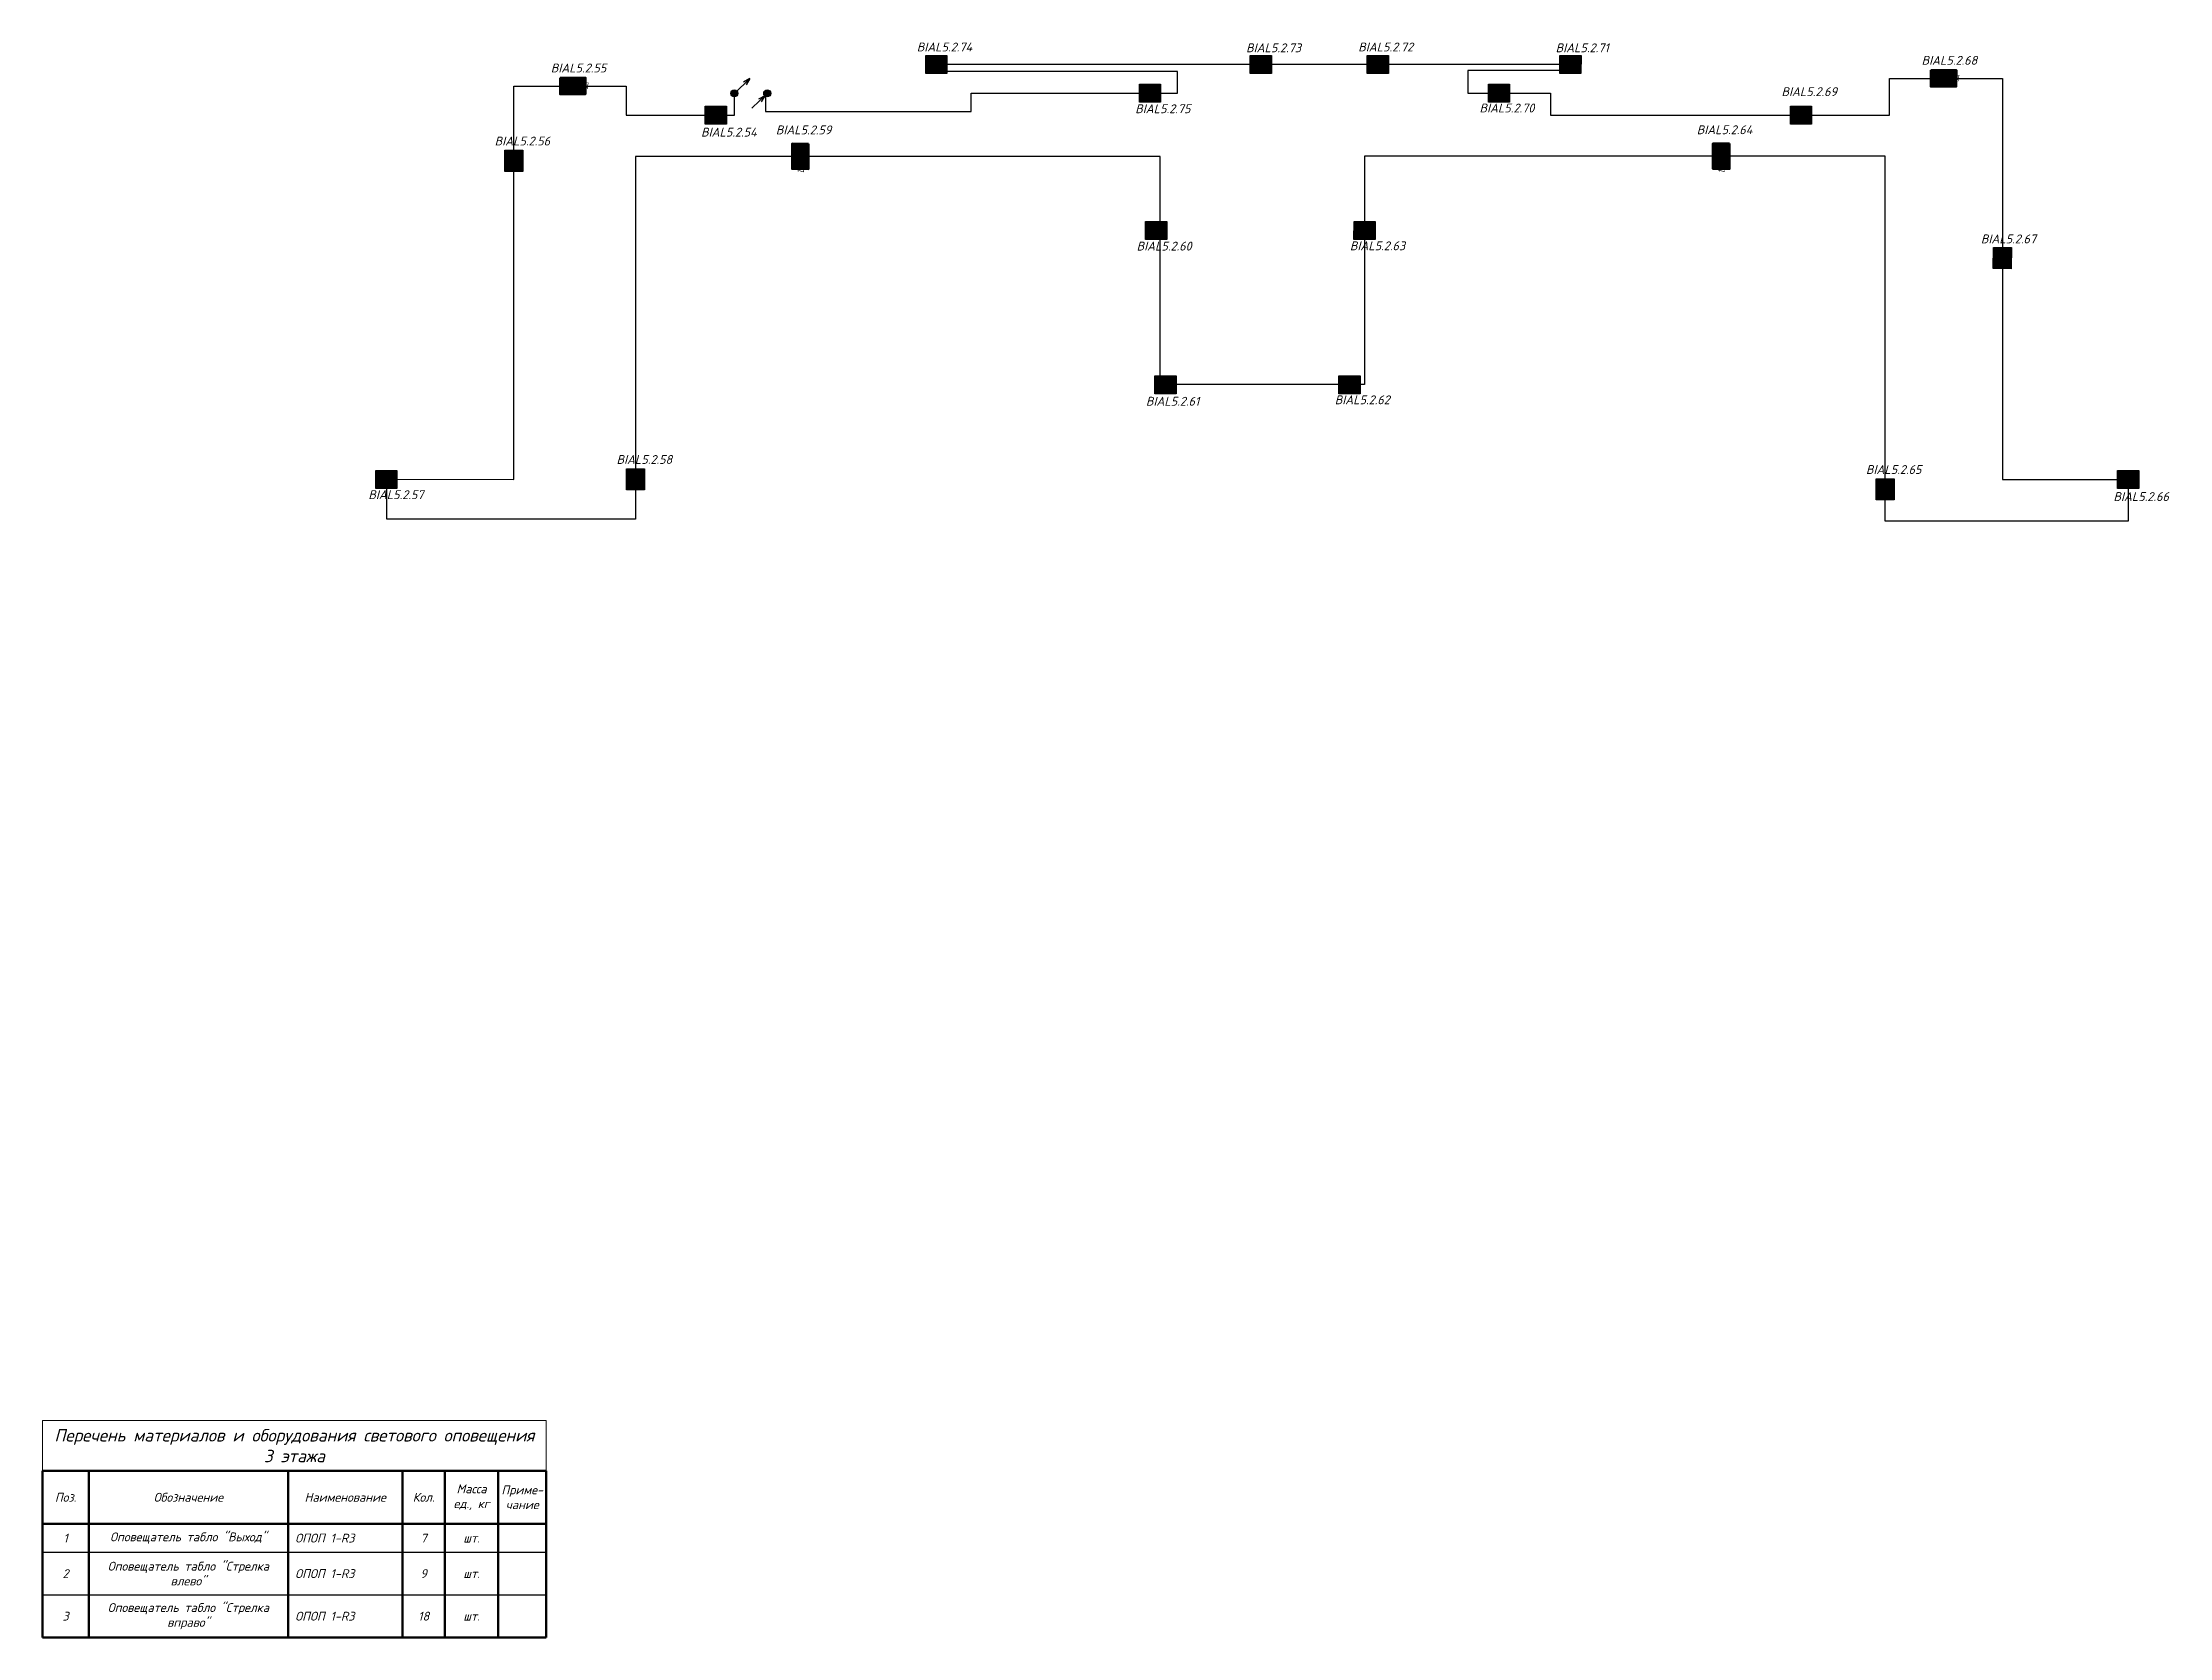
# Model space of a CAD drawing. Extents: x -152830 to 1281226, y -304852 to -2349.
# Drawn here: x 572469 to 632401, y -299021 to -254080 of the extents above; entities that cross this region are included whole.
import ezdxf

# ---------------------------------------------------------------- set-up
doc = ezdxf.new("R2010")
doc.units = 0
doc.header["$LTSCALE"] = 100
doc.linetypes.add('ACAD_ISO02W100', pattern=[15, 12, -3])
doc.layers.get('Defpoints').update_dxf_attribs({"color": 42})
for name, color, linetype, lineweight in [('00-Штамп', 7, 'Continuous', 0), ('cc_ПС', 6, 'пс  -V-V-V-V-V-V-V-', 30), ('Радио', 5, 'Continuous', 30)]:
    doc.layers.add(name, color=color, linetype=linetype, lineweight=lineweight)
doc.layers.add('_СОУЭ Оповещение_световое', color=1, linetype='Continuous')
doc.layers.add('ODG - Проводка', color=3, linetype='Continuous')
doc.styles.add('OlympDesign', font='isocpeui.ttf', dxfattribs={"height": 250})
doc.styles.get("Standard").update_dxf_attribs({"font": 'arial.ttf'})
doc.linetypes.add('пс  -V-V-V-V-V-V-V-', pattern='A,20,-0.2,["V",Standard,S=3,R=0,X=1,Y=-1.5],-5', length=25.2)

# ---------------------------------------------------------------- blocks, each defined once
blk = doc.blocks.new('*U148')
at = {"linetype": 'Continuous', "lineweight": 20, "true_color": 0xffffff}
h = blk.add_hatch(color=7, dxfattribs=at)
h.dxf.hatch_style = 1
h.paths.add_polyline_path([(200, -972), (200, 39), (-994, 39), (-994, -972)])
at = {"color": 1, "linetype": 'Continuous', "lineweight": 30}
blk.add_lwpolyline([(-992, 40), (202, 40), (202, -972), (-992, -972)], close=True, dxfattribs=at)
blk.add_lwpolyline([(124, -448, 0, 244, 0), (-364, -448, 0, 0, 0), (-890, -448, 0, 0, 0)], format="xyseb", dxfattribs=at)
at = {"style": 'OlympDesign'}
blk.add_attdef('НУМЕРАЦИЯ', (-1495, 611), '', height=500, dxfattribs=at)
at = {"color": 6, "lineweight": 20, "style": 'OlympDesign', "flags": 1}
for tag, p in [('ПОМЕЩЕНИЕ', (1645, -43)), ('ИД', (2550, -400))]:
    blk.add_attdef(tag, p, '', height=250, dxfattribs=at)
at = {"color": 2, "linetype": 'Continuous', "lineweight": 30, "style": 'OlympDesign', "width": 0.8, "flags": 1}
blk.add_attdef('ID', (2010, -411), '', height=250, dxfattribs=at)
blk = doc.blocks.new('*U149')
at = {"linetype": 'Continuous', "lineweight": 20, "true_color": 0xffffff}
h = blk.add_hatch(color=7, dxfattribs=at)
h.dxf.hatch_style = 1
h.paths.add_polyline_path([(-15, 709), (-15, -223), (1418, -210), (1418, 722)])
at = {"color": 1, "linetype": 'Continuous', "lineweight": 50}
blk.add_lwpolyline([(-15, 709), (1418, 722), (1418, -210), (-15, -223)], close=True, dxfattribs=at)
at = {"color": 1, "linetype": 'Continuous', "lineweight": 30, "insert": (100, 455), "char_height": 300, "attachment_point": 1, "style": 'OlympDesign'}
blk.add_mtext_dynamic_manual_height_columns('ВЫХОД', width=642.49, gutter_width=25, heights=[0], dxfattribs=at)
at = {"style": 'OlympDesign'}
blk.add_attdef('НУМЕРАЦИЯ', (-547, 1004), '', height=500, rotation=90, dxfattribs=at)
at = {"color": 6, "lineweight": 20, "style": 'OlympDesign', "flags": 1}
for tag, p in [('ПОМЕЩЕНИЕ', (1645, -43)), ('ИД', (2550, -400))]:
    blk.add_attdef(tag, p, '', height=250, dxfattribs=at)
blk = doc.blocks.new('*U150')
at = {"linetype": 'Continuous', "lineweight": 20, "true_color": 0xffffff}
h = blk.add_hatch(color=7, dxfattribs=at)
h.dxf.hatch_style = 1
h.paths.add_polyline_path([(200, -972), (200, 39), (-994, 39), (-994, -972)])
at = {"color": 1, "linetype": 'Continuous', "lineweight": 30}
blk.add_lwpolyline([(-992, 40), (202, 40), (202, -972), (-992, -972)], close=True, dxfattribs=at)
blk.add_lwpolyline([(124, -448, 0, 244, 0), (-364, -448, 0, 0, 0), (-890, -448, 0, 0, 0)], format="xyseb", dxfattribs=at)
at = {"style": 'OlympDesign'}
blk.add_attdef('НУМЕРАЦИЯ', (473, 611), '', height=500, dxfattribs=at)
at = {"color": 6, "lineweight": 20, "style": 'OlympDesign', "flags": 1}
for tag, p in [('ПОМЕЩЕНИЕ', (1645, -43)), ('ИД', (2550, -400))]:
    blk.add_attdef(tag, p, '', height=250, dxfattribs=at)
at = {"color": 2, "linetype": 'Continuous', "lineweight": 30, "style": 'OlympDesign', "width": 0.8, "flags": 1}
blk.add_attdef('ID', (2010, -411), '', height=250, dxfattribs=at)
blk = doc.blocks.new('*U151')
at = {"linetype": 'Continuous', "lineweight": 20, "true_color": 0xffffff}
h = blk.add_hatch(color=7, dxfattribs=at)
h.dxf.hatch_style = 1
h.paths.add_polyline_path([(196, -973), (201, 39), (-994, 43), (-998, -968)])
at = {"color": 1, "linetype": 'Continuous', "lineweight": 30}
blk.add_lwpolyline([(-994, 43), (201, 39), (196, -973), (-998, -968)], close=True, dxfattribs=at)
blk.add_lwpolyline([(-889, -440, 0, 244, 0), (-401, -442, 0, 0, 0), (125, -444, 0, 0, 0)], format="xyseb", dxfattribs=at)
at = {"color": 6, "lineweight": 20, "style": 'OlympDesign', "flags": 1}
for tag, p in [('ПОМЕЩЕНИЕ', (1643, -44)), ('ИД', (2549, -401))]:
    blk.add_attdef(tag, p, '', height=250, dxfattribs=at)
at = {"style": 'OlympDesign'}
blk.add_attdef('НУМЕРАЦИЯ', (-1228, -1671), '', height=500, dxfattribs=at)
at = {"color": 2, "linetype": 'Continuous', "lineweight": 30, "style": 'OlympDesign', "width": 0.8, "flags": 1}
blk.add_attdef('ID', (2008, -419), '', height=250, rotation=359.76857, dxfattribs=at)
blk = doc.blocks.new('*U152')
at = {"linetype": 'Continuous', "lineweight": 20, "true_color": 0xffffff}
h = blk.add_hatch(color=7, dxfattribs=at)
h.dxf.hatch_style = 1
h.paths.add_polyline_path([(-15, 709), (-15, -223), (1418, -210), (1418, 722)])
at = {"color": 1, "linetype": 'Continuous', "lineweight": 50}
blk.add_lwpolyline([(-15, 709), (1418, 722), (1418, -210), (-15, -223)], close=True, dxfattribs=at)
at = {"color": 1, "linetype": 'Continuous', "lineweight": 30, "insert": (100, 455), "char_height": 300, "attachment_point": 1, "style": 'OlympDesign'}
blk.add_mtext_dynamic_manual_height_columns('ВЫХОД', width=642.49, gutter_width=25, heights=[0], dxfattribs=at)
at = {"style": 'OlympDesign'}
blk.add_attdef('НУМЕРАЦИЯ', (-527, -1142), '', height=500, rotation=90, dxfattribs=at)
at = {"color": 6, "lineweight": 20, "style": 'OlympDesign', "flags": 1}
for tag, p in [('ПОМЕЩЕНИЕ', (1645, -43)), ('ИД', (2550, -400))]:
    blk.add_attdef(tag, p, '', height=250, dxfattribs=at)
blk = doc.blocks.new('*U158')
at = {"linetype": 'Continuous', "lineweight": 20, "true_color": 0xffffff}
h = blk.add_hatch(color=7, dxfattribs=at)
h.dxf.hatch_style = 1
h.paths.add_polyline_path([(200, -972), (200, 39), (-994, 39), (-994, -972)])
at = {"color": 1, "linetype": 'Continuous', "lineweight": 30}
blk.add_lwpolyline([(-992, 40), (202, 40), (202, -972), (-992, -972)], close=True, dxfattribs=at)
blk.add_lwpolyline([(124, -448, 0, 244, 0), (-364, -448, 0, 0, 0), (-890, -448, 0, 0, 0)], format="xyseb", dxfattribs=at)
at = {"color": 6, "lineweight": 20, "style": 'OlympDesign', "flags": 1}
for tag, p in [('ПОМЕЩЕНИЕ', (1645, -43)), ('ИД', (2550, -400))]:
    blk.add_attdef(tag, p, '', height=250, dxfattribs=at)
at = {"style": 'OlympDesign'}
blk.add_attdef('НУМЕРАЦИЯ', (-1408, -1565), '', height=500, dxfattribs=at)
at = {"color": 2, "linetype": 'Continuous', "lineweight": 30, "style": 'OlympDesign', "width": 0.8, "flags": 1}
blk.add_attdef('ID', (2010, -411), '', height=250, dxfattribs=at)
blk = doc.blocks.new('*U154')
at = {"linetype": 'Continuous', "lineweight": 20, "true_color": 0xffffff}
h = blk.add_hatch(color=7, dxfattribs=at)
h.dxf.hatch_style = 1
h.paths.add_polyline_path([(196, -973), (201, 39), (-994, 43), (-998, -968)])
at = {"color": 1, "linetype": 'Continuous', "lineweight": 30}
blk.add_lwpolyline([(-994, 43), (201, 39), (196, -973), (-998, -968)], close=True, dxfattribs=at)
blk.add_lwpolyline([(-889, -440, 0, 244, 0), (-401, -442, 0, 0, 0), (125, -444, 0, 0, 0)], format="xyseb", dxfattribs=at)
at = {"style": 'OlympDesign'}
blk.add_attdef('НУМЕРАЦИЯ', (-1228, 227), '', height=500, dxfattribs=at)
at = {"color": 6, "lineweight": 20, "style": 'OlympDesign', "flags": 1}
for tag, p in [('ПОМЕЩЕНИЕ', (1643, -44)), ('ИД', (2549, -401))]:
    blk.add_attdef(tag, p, '', height=250, dxfattribs=at)
at = {"color": 2, "linetype": 'Continuous', "lineweight": 30, "style": 'OlympDesign', "width": 0.8, "flags": 1}
blk.add_attdef('ID', (2008, -419), '', height=250, rotation=359.76857, dxfattribs=at)
blk = doc.blocks.new('*U155')
at = {"linetype": 'Continuous', "lineweight": 20, "true_color": 0xffffff}
h = blk.add_hatch(color=7, dxfattribs=at)
h.dxf.hatch_style = 1
h.paths.add_polyline_path([(200, -972), (200, 39), (-994, 39), (-994, -972)])
at = {"color": 1, "linetype": 'Continuous', "lineweight": 30}
blk.add_lwpolyline([(-992, 40), (202, 40), (202, -972), (-992, -972)], close=True, dxfattribs=at)
blk.add_lwpolyline([(124, -448, 0, 244, 0), (-364, -448, 0, 0, 0), (-890, -448, 0, 0, 0)], format="xyseb", dxfattribs=at)
at = {"style": 'OlympDesign'}
blk.add_attdef('НУМЕРАЦИЯ', (-1495, 272), '', height=500, dxfattribs=at)
at = {"color": 6, "lineweight": 20, "style": 'OlympDesign', "flags": 1}
for tag, p in [('ПОМЕЩЕНИЕ', (1645, -43)), ('ИД', (2550, -400))]:
    blk.add_attdef(tag, p, '', height=250, dxfattribs=at)
at = {"color": 2, "linetype": 'Continuous', "lineweight": 30, "style": 'OlympDesign', "width": 0.8, "flags": 1}
blk.add_attdef('ID', (2010, -411), '', height=250, dxfattribs=at)
blk = doc.blocks.new('*U156')
at = {"linetype": 'Continuous', "lineweight": 20, "true_color": 0xffffff}
h = blk.add_hatch(color=7, dxfattribs=at)
h.dxf.hatch_style = 1
h.paths.add_polyline_path([(196, -973), (201, 39), (-994, 43), (-998, -968)])
at = {"color": 1, "linetype": 'Continuous', "lineweight": 30}
blk.add_lwpolyline([(-994, 43), (201, 39), (196, -973), (-998, -968)], close=True, dxfattribs=at)
blk.add_lwpolyline([(-889, -440, 0, 244, 0), (-401, -442, 0, 0, 0), (125, -444, 0, 0, 0)], format="xyseb", dxfattribs=at)
at = {"color": 6, "lineweight": 20, "style": 'OlympDesign', "flags": 1}
for tag, p in [('ПОМЕЩЕНИЕ', (1643, -44)), ('ИД', (2549, -401))]:
    blk.add_attdef(tag, p, '', height=250, dxfattribs=at)
at = {"style": 'OlympDesign'}
blk.add_attdef('НУМЕРАЦИЯ', (-1228, -1595), '', height=500, dxfattribs=at)
at = {"color": 2, "linetype": 'Continuous', "lineweight": 30, "style": 'OlympDesign', "width": 0.8, "flags": 1}
blk.add_attdef('ID', (2008, -419), '', height=250, rotation=359.76857, dxfattribs=at)
blk = doc.blocks.new('*U157')
at = {"linetype": 'Continuous', "lineweight": 20, "true_color": 0xffffff}
h = blk.add_hatch(color=7, dxfattribs=at)
h.dxf.hatch_style = 1
h.paths.add_polyline_path([(200, -972), (200, 39), (-994, 39), (-994, -972)])
at = {"color": 1, "linetype": 'Continuous', "lineweight": 30}
blk.add_lwpolyline([(-992, 40), (202, 40), (202, -972), (-992, -972)], close=True, dxfattribs=at)
blk.add_lwpolyline([(124, -448, 0, 244, 0), (-364, -448, 0, 0, 0), (-890, -448, 0, 0, 0)], format="xyseb", dxfattribs=at)
at = {"color": 6, "lineweight": 20, "style": 'OlympDesign', "flags": 1}
for tag, p in [('ПОМЕЩЕНИЕ', (1645, -43)), ('ИД', (2550, -400))]:
    blk.add_attdef(tag, p, '', height=250, dxfattribs=at)
at = {"style": 'OlympDesign'}
blk.add_attdef('НУМЕРАЦИЯ', (-1495, -1557), '', height=500, dxfattribs=at)
at = {"color": 2, "linetype": 'Continuous', "lineweight": 30, "style": 'OlympDesign', "width": 0.8, "flags": 1}
blk.add_attdef('ID', (2010, -411), '', height=250, dxfattribs=at)
blk = doc.blocks.new('*U120')
at = {"layer": 'ODG - Проводка'}
h = blk.add_hatch(color=0, dxfattribs=at)
edge = h.paths.add_edge_path()
edge.add_arc((0, 0), 50, 0, 360)
at = {"layer": 'ODG - Проводка', "color": 0}
for points in [[(0, 0), (212, 212)], [(35, 35), (85, 122)], [(35, 35), (122, 85)]]:
    blk.add_lwpolyline(points, dxfattribs=at)
blk.add_circle((0, 0), 50, dxfattribs=at)
blk = doc.blocks.new('*U181')
at = {"linetype": 'Continuous', "lineweight": 20, "true_color": 0xffffff}
h = blk.add_hatch(color=7, dxfattribs=at)
h.dxf.hatch_style = 1
h.paths.add_polyline_path([(200, -972), (200, 39), (-994, 39), (-994, -972)])
at = {"color": 1, "linetype": 'Continuous', "lineweight": 30}
blk.add_lwpolyline([(-992, 40), (202, 40), (202, -972), (-992, -972)], close=True, dxfattribs=at)
blk.add_lwpolyline([(124, -448, 0, 244, 0), (-364, -448, 0, 0, 0), (-890, -448, 0, 0, 0)], format="xyseb", dxfattribs=at)
at = {"color": 6, "lineweight": 20, "style": 'OlympDesign', "flags": 1}
for tag, p in [('ПОМЕЩЕНИЕ', (1645, -43)), ('ИД', (2550, -400))]:
    blk.add_attdef(tag, p, '', height=250, dxfattribs=at)
at = {"style": 'OlympDesign'}
blk.add_attdef('НУМЕРАЦИЯ', (-1495, -1640), '', height=500, dxfattribs=at)
at = {"color": 2, "linetype": 'Continuous', "lineweight": 30, "style": 'OlympDesign', "width": 0.8, "flags": 1}
blk.add_attdef('ID', (2010, -411), '', height=250, dxfattribs=at)
blk = doc.blocks.new('*U180')
at = {"linetype": 'Continuous', "lineweight": 20, "true_color": 0xffffff}
h = blk.add_hatch(color=7, dxfattribs=at)
h.dxf.hatch_style = 1
h.paths.add_polyline_path([(196, -973), (201, 39), (-994, 43), (-998, -968)])
at = {"color": 1, "linetype": 'Continuous', "lineweight": 30}
blk.add_lwpolyline([(-994, 43), (201, 39), (196, -973), (-998, -968)], close=True, dxfattribs=at)
blk.add_lwpolyline([(-889, -440, 0, 244, 0), (-401, -442, 0, 0, 0), (125, -444, 0, 0, 0)], format="xyseb", dxfattribs=at)
at = {"color": 6, "lineweight": 20, "style": 'OlympDesign', "flags": 1}
for tag, p in [('ПОМЕЩЕНИЕ', (1643, -44)), ('ИД', (2549, -401))]:
    blk.add_attdef(tag, p, '', height=250, dxfattribs=at)
at = {"style": 'OlympDesign'}
blk.add_attdef('НУМЕРАЦИЯ', (-1228, -1559), '', height=500, dxfattribs=at)
at = {"color": 2, "linetype": 'Continuous', "lineweight": 30, "style": 'OlympDesign', "width": 0.8, "flags": 1}
blk.add_attdef('ID', (2008, -419), '', height=250, rotation=359.76857, dxfattribs=at)
blk = doc.blocks.new('*U183')
at = {"linetype": 'Continuous', "lineweight": 20, "true_color": 0xffffff}
h = blk.add_hatch(color=7, dxfattribs=at)
h.dxf.hatch_style = 1
h.paths.add_polyline_path([(196, -973), (201, 39), (-994, 43), (-998, -968)])
at = {"color": 1, "linetype": 'Continuous', "lineweight": 30}
blk.add_lwpolyline([(-994, 43), (201, 39), (196, -973), (-998, -968)], close=True, dxfattribs=at)
blk.add_lwpolyline([(-889, -440, 0, 244, 0), (-401, -442, 0, 0, 0), (125, -444, 0, 0, 0)], format="xyseb", dxfattribs=at)
at = {"color": 6, "lineweight": 20, "style": 'OlympDesign', "flags": 1}
for tag, p in [('ПОМЕЩЕНИЕ', (1643, -44)), ('ИД', (2549, -401))]:
    blk.add_attdef(tag, p, '', height=250, dxfattribs=at)
at = {"style": 'OlympDesign'}
blk.add_attdef('НУМЕРАЦИЯ', (-1228, -1580), '', height=500, dxfattribs=at)
at = {"color": 2, "linetype": 'Continuous', "lineweight": 30, "style": 'OlympDesign', "width": 0.8, "flags": 1}
blk.add_attdef('ID', (2008, -419), '', height=250, rotation=359.76857, dxfattribs=at)
blk = doc.blocks.new('*U182')
at = {"linetype": 'Continuous', "lineweight": 20, "true_color": 0xffffff}
h = blk.add_hatch(color=7, dxfattribs=at)
h.dxf.hatch_style = 1
h.paths.add_polyline_path([(200, -972), (200, 39), (-994, 39), (-994, -972)])
at = {"color": 1, "linetype": 'Continuous', "lineweight": 30}
blk.add_lwpolyline([(-992, 40), (202, 40), (202, -972), (-992, -972)], close=True, dxfattribs=at)
blk.add_lwpolyline([(124, -448, 0, 244, 0), (-364, -448, 0, 0, 0), (-890, -448, 0, 0, 0)], format="xyseb", dxfattribs=at)
at = {"color": 6, "lineweight": 20, "style": 'OlympDesign', "flags": 1}
for tag, p in [('ПОМЕЩЕНИЕ', (1645, -43)), ('ИД', (2550, -400))]:
    blk.add_attdef(tag, p, '', height=250, dxfattribs=at)
at = {"style": 'OlympDesign'}
blk.add_attdef('НУМЕРАЦИЯ', (-1495, -1597), '', height=500, dxfattribs=at)
at = {"color": 2, "linetype": 'Continuous', "lineweight": 30, "style": 'OlympDesign', "width": 0.8, "flags": 1}
blk.add_attdef('ID', (2010, -411), '', height=250, dxfattribs=at)
blk = doc.blocks.new('*U118')
at = {"layer": 'ODG - Проводка'}
h = blk.add_hatch(color=0, dxfattribs=at)
edge = h.paths.add_edge_path()
edge.add_arc((0, 0), 50, 0, 360)
at = {"layer": 'ODG - Проводка', "color": 0}
for points in [[(-212, -212), (0, 0)], [(-212, -212), (-162, -126)], [(-212, -212), (-126, -162)]]:
    blk.add_lwpolyline(points, dxfattribs=at)
blk.add_circle((0, 0), 50, dxfattribs=at)
blk = doc.blocks.new('*T2353')
at = {"color": 0, "lineweight": 50, "transparency": 16777216}
for p, q in [((0, -1410), (14195, -1410)), ((0, -1410), (0, -6110)), ((1300, -1410), (1300, -6110)), ((6919, -1410), (6919, -6110)), ((10139, -1410), (10139, -6110)), ((11339, -1410), (11339, -6110)), ((12839, -1410), (12839, -6110)), ((14195, -1410), (14195, -6110)), ((0, -2910), (14195, -2910)), ((0, -6110), (14195, -6110))]:
    blk.add_line(p, q, dxfattribs=at)
at = {"color": 0, "lineweight": -2, "transparency": 16777216}
for p, q in [((0, -3710), (12839, -3710)), ((0, -4910), (12839, -4910))]:
    blk.add_line(p, q, dxfattribs=at)
at = {"color": 0, "transparency": 16777216}
for p, q in [((12839, -3710), (14195, -3710)), ((12839, -4910), (14195, -4910))]:
    blk.add_line(p, q, dxfattribs=at)
at = {"layer": 'Defpoints', "color": 8, "linetype": 'ByBlock', "lineweight": 0, "transparency": 16777216}
for p, q in [((0, 0), (14195, 0)), ((0, 0), (0, -1410)), ((14195, 0), (14195, -1410))]:
    blk.add_line(p, q, dxfattribs=at)
at = {"color": 0, "transparency": 16777216, "style": 'OlympDesign'}
for s, insert, char_height, width, attachment_point in [('Перечень материалов и оборудования светового оповещения 3 этажа', (7097, -705), 350, 13794.54, 5), ('Масса ед., кг', (12089, -2160), 250, 1100, 5), ('Поз.', (650, -2160), 250, 900, 5), ('Обозначение', (4110, -2160), 250, 5219.44, 5), ('Наименование', (8529, -2160), 250, 2819.56, 5), ('Кол.', (10739, -2160), 250, 800, 5), ('Приме- чание', (13517, -2160), 250, 955.55, 5), ('1', (650, -3310), 250, 900, 5), ('Оповещатель табло "Выход"', (4110, -3310), 250, 5219.44, 5), ('ОПОП 1-R3', (7119, -3310), 250, 2819.56, 4), ('7', (10739, -3310), 250, 800, 5), ('шт.', (12089, -3310), 250, 1100, 5), ('2', (650, -4310), 250, 900, 5), ('Оповещатель табло "Стрелка влево"', (4110, -4310), 250, 5219.44, 5), ('ОПОП 1-R3', (7119, -4310), 250, 2819.56, 4), ('9', (10739, -4310), 250, 800, 5), ('шт.', (12089, -4310), 250, 1100, 5), ('3', (650, -5510), 250, 900, 5), ('Оповещатель табло "Стрелка вправо"', (4110, -5510), 250, 5219.44, 5), ('ОПОП 1-R3', (7119, -5510), 250, 2819.56, 4), ('18', (10739, -5510), 250, 800, 5), ('шт.', (12089, -5510), 250, 1100, 5)]:
    blk.add_mtext(s, dxfattribs=dict(at, insert=insert, char_height=char_height, width=width, attachment_point=attachment_point))

msp = doc.modelspace()

# ---------------------------------------------------------------- linework, layer by layer
at = {"layer": 'cc_ПС', "color": 1, "linetype": 'ACAD_ISO02W100', "lineweight": 30, "ltscale": 30}
msp.add_lwpolyline([(592844.417797, -255512.382671), (592844.417797, -256024.744209), (598637.914058, -256024.744209), (598637.914058, -255506.959586), (604451.325249, -255506.959586), (604451.325249, -254898.301352), (597653.60085, -254898.301352), (597653.60085, -254689.321793), (615650.082082, -254689.321793), (615650.082082, -254865.797628), (612632.142209, -254865.797628), (612632.142209, -255505.755877), (614962.561053, -255505.755877), (614962.561053, -256126.964957), (624510.431985, -256126.964957), (624510.431985, -255089.350291), (627692.648043, -255089.350291), (627692.648043, -266394.54799), (631237.273909, -266394.54799), (631237.273909, -267562.776562), (624387.193234, -267562.776562), (624387.193234, -257281.102297), (609721.248039, -257281.102297), (609721.248039, -263716.694374), (603957.065722, -263716.694374), (603957.065722, -257289.691858), (589181.440208, -257289.691858), (589181.440208, -267508.206295), (582172.260055, -267508.206295), (582172.260055, -266386.694321), (585747.193234, -266395.755825), (585747.193234, -255306.05509), (588918.994201, -255306.05509), (588918.994201, -256128.168667), (591963.334669, -256128.168667), (591963.334669, -255512.382671)], dxfattribs=at)

# ---------------------------------------------------------------- block references
msp.add_blockref('*T2353', (572469.316721, -292911.740376))
at = {"layer": '_СОУЭ Оповещение_световое', "color": 4}
ref = msp.add_blockref('*U155', (597850.96862, -254467.068246), dxfattribs=dict(at, xscale=0.5, yscale=0.5, zscale=0.5))
ref.add_attrib('НУМЕРАЦИЯ', 'BIAL5.2.74', (597103.43671, -254331.157553), dxfattribs={"layer": '00-Штамп', "color": 7, "height": 250, "style": 'OlympDesign'})
ref = msp.add_blockref('*U154', (606996.5906, -254467.60714), dxfattribs=dict(at, xscale=0.5, yscale=0.5, zscale=0.5))
ref.add_attrib('НУМЕРАЦИЯ', 'BIAL5.2.73', (606382.42099, -254354.216451), dxfattribs={"layer": '00-Штамп', "color": 7, "height": 250, "style": 'OlympDesign'})
ref = msp.add_blockref('*U155', (610290.18449, -254467.068246), dxfattribs=dict(at, xscale=0.5, yscale=0.5, zscale=0.5))
ref.add_attrib('НУМЕРАЦИЯ', 'BIAL5.2.72', (609542.652581, -254331.157553), dxfattribs={"layer": '00-Штамп', "color": 7, "height": 250, "style": 'OlympDesign'})
ref = msp.add_blockref('*U154', (615719.241339, -254467.60714), dxfattribs=dict(at, xscale=0.5, yscale=0.5, zscale=0.5))
ref.add_attrib('НУМЕРАЦИЯ', 'BIAL5.2.71', (615105.071729, -254354.216451), dxfattribs={"layer": '00-Штамп', "color": 7, "height": 250, "style": 'OlympDesign'})
ref = msp.add_blockref('*U149', (587060.247022, -255427.577507), dxfattribs=dict(at, xscale=0.4999999999999997, yscale=0.4999999999999997, zscale=0.4999999999999997, rotation=359.4723474880294))
ref.add_attrib('НУМЕРАЦИЯ', 'BIAL5.2.55', (586791.538998, -254923.163395), dxfattribs={"layer": '00-Штамп', "color": 7, "height": 250, "style": 'OlympDesign'})
ref = msp.add_blockref('*U149', (625685.26222, -255210.872708), dxfattribs=dict(at, xscale=0.4999999999999998, yscale=0.4999999999999998, zscale=0.4999999999999998, rotation=359.4723474880294))
ref.add_attrib('НУМЕРАЦИЯ', 'BIAL5.2.68', (625416.554196, -254706.458597), dxfattribs={"layer": '00-Штамп', "color": 7, "height": 250, "style": 'OlympDesign'})
ref = msp.add_blockref('*U156', (603873.474238, -255273.356041), dxfattribs=dict(at, xscale=0.5, yscale=0.5, zscale=0.5))
ref.add_attrib('НУМЕРАЦИЯ', 'BIAL5.2.75', (603259.304628, -256070.642131), dxfattribs={"layer": '00-Штамп', "color": 7, "height": 250, "style": 'OlympDesign'})
ref = msp.add_blockref('*U157', (613707.32911, -255272.821272), dxfattribs=dict(at, xscale=0.5, yscale=0.5, zscale=0.5))
ref.add_attrib('НУМЕРАЦИЯ', 'BIAL5.2.70', (612959.7972, -256051.188714), dxfattribs={"layer": '00-Штамп', "color": 7, "height": 250, "style": 'OlympDesign'})
ref = msp.add_blockref('*U151', (591639.173338, -255894.565121), dxfattribs=dict(at, xscale=0.5, yscale=0.5, zscale=0.5))
ref.add_attrib('НУМЕРАЦИЯ', 'BIAL5.2.54', (591025.003728, -256730.137831), dxfattribs={"layer": '00-Штамп', "color": 7, "height": 250, "style": 'OlympDesign'})
ref = msp.add_blockref('*U148', (622216.68449, -255894.030353), dxfattribs=dict(at, xscale=0.5, yscale=0.5, zscale=0.5))
ref.add_attrib('НУМЕРАЦИЯ', 'BIAL5.2.69', (621469.152581, -255588.706699), dxfattribs={"layer": '00-Штамп', "color": 7, "height": 250, "style": 'OlympDesign'})
ref = msp.add_blockref('*U152', (593700.964652, -256935.622159), dxfattribs=dict(at, xscale=0.4999999999999994, yscale=0.4999999999999994, zscale=0.4999999999999994, rotation=269.4723474880294))
ref.add_attrib('НУМЕРАЦИЯ', 'BIAL5.2.59', (593132.54385, -256666.914135), dxfattribs={"layer": '00-Штамп', "color": 7, "height": 250, "style": 'OlympDesign'})
ref = msp.add_blockref('*U152', (619649.623955, -256931.327379), dxfattribs=dict(at, xscale=0.4999999999999996, yscale=0.4999999999999996, zscale=0.4999999999999996, rotation=269.4723474880294))
ref.add_attrib('НУМЕРАЦИЯ', 'BIAL5.2.64', (619081.203153, -256662.619355), dxfattribs={"layer": '00-Штамп', "color": 7, "height": 250, "style": 'OlympDesign'})
ref = msp.add_blockref('*U150', (585514.258629, -257217.933894), dxfattribs=dict(at, xscale=0.5, yscale=0.5, zscale=0.5, rotation=90))
ref.add_attrib('НУМЕРАЦИЯ', 'BIAL5.2.56', (585208.934975, -256981.524669), dxfattribs={"layer": '00-Штамп', "color": 7, "height": 250, "style": 'OlympDesign'})
ref = msp.add_blockref('*U182', (604045.368224, -259142.821272), dxfattribs=dict(at, xscale=0.5, yscale=0.5, zscale=0.5))
ref.add_attrib('НУМЕРАЦИЯ', 'BIAL5.2.60', (603297.836315, -259941.503898), dxfattribs={"layer": '00-Штамп', "color": 7, "height": 250, "style": 'OlympDesign'})
ref = msp.add_blockref('*U183', (609921.965086, -259143.349154), dxfattribs=dict(at, xscale=0.5, yscale=0.5, zscale=0.5))
ref.add_attrib('НУМЕРАЦИЯ', 'BIAL5.2.63', (609307.795476, -259933.257895), dxfattribs={"layer": '00-Штамп', "color": 7, "height": 250, "style": 'OlympDesign'})
ref = msp.add_blockref('*U151', (627923.840044, -260352.419792), dxfattribs=dict(at, xscale=0.5, yscale=0.5, zscale=0.5, rotation=270))
ref.add_attrib('НУМЕРАЦИЯ', 'BIAL5.2.67', (627088.267334, -259738.250181), dxfattribs={"layer": '00-Штамп', "color": 7, "height": 250, "style": 'OlympDesign'})
ref = msp.add_blockref('*U181', (604308.430651, -263492.821272), dxfattribs=dict(at, xscale=0.5, yscale=0.5, zscale=0.5))
ref.add_attrib('НУМЕРАЦИЯ', 'BIAL5.2.61', (603560.898742, -264312.978397), dxfattribs={"layer": '00-Штамп', "color": 7, "height": 250, "style": 'OlympDesign'})
ref = msp.add_blockref('*U180', (609495.123783, -263493.356041), dxfattribs=dict(at, xscale=0.5, yscale=0.5, zscale=0.5))
ref.add_attrib('НУМЕРАЦИЯ', 'BIAL5.2.62', (608880.954172, -264272.856245), dxfattribs={"layer": '00-Штамп', "color": 7, "height": 250, "style": 'OlympDesign'})
ref = msp.add_blockref('*U150', (588948.505603, -266190.037691), dxfattribs=dict(at, xscale=0.5, yscale=0.5, zscale=0.5, rotation=90))
ref.add_attrib('НУМЕРАЦИЯ', 'BIAL5.2.58', (588643.181949, -265953.628465), dxfattribs={"layer": '00-Штамп', "color": 7, "height": 250, "style": 'OlympDesign'})
ref = msp.add_blockref('*U150', (624154.258629, -266473.208361), dxfattribs=dict(at, xscale=0.5, yscale=0.5, zscale=0.5, rotation=90))
ref.add_attrib('НУМЕРАЦИЯ', 'BIAL5.2.65', (623848.934975, -266236.799136), dxfattribs={"layer": '00-Штамп', "color": 7, "height": 250, "style": 'OlympDesign'})
ref = msp.add_blockref('*U158', (582354.18449, -266162.82122), dxfattribs=dict(at, xscale=0.5, yscale=0.5, zscale=0.5))
ref.add_attrib('НУМЕРАЦИЯ', 'BIAL5.2.57', (581650.337789, -266945.346204), dxfattribs={"layer": '00-Штамп', "color": 7, "height": 250, "style": 'OlympDesign'})
ref = msp.add_blockref('*U151', (631437.548411, -266163.355989), dxfattribs=dict(at, xscale=0.5, yscale=0.5, zscale=0.5))
ref.add_attrib('НУМЕРАЦИЯ', 'BIAL5.2.66', (630823.3788, -266998.928698), dxfattribs={"layer": '00-Штамп', "color": 7, "height": 250, "style": 'OlympDesign'})
at = {"layer": 'Радио', "xscale": 2, "yscale": 2, "zscale": 2, "rotation": 178.7329526101915}
for name, p in [('*U118', (591963.334669, -255512.382671)), ('*U120', (592890.473608, -255512.382671))]:
    msp.add_blockref(name, p, dxfattribs=at)

doc.saveas('drawing.dxf')
